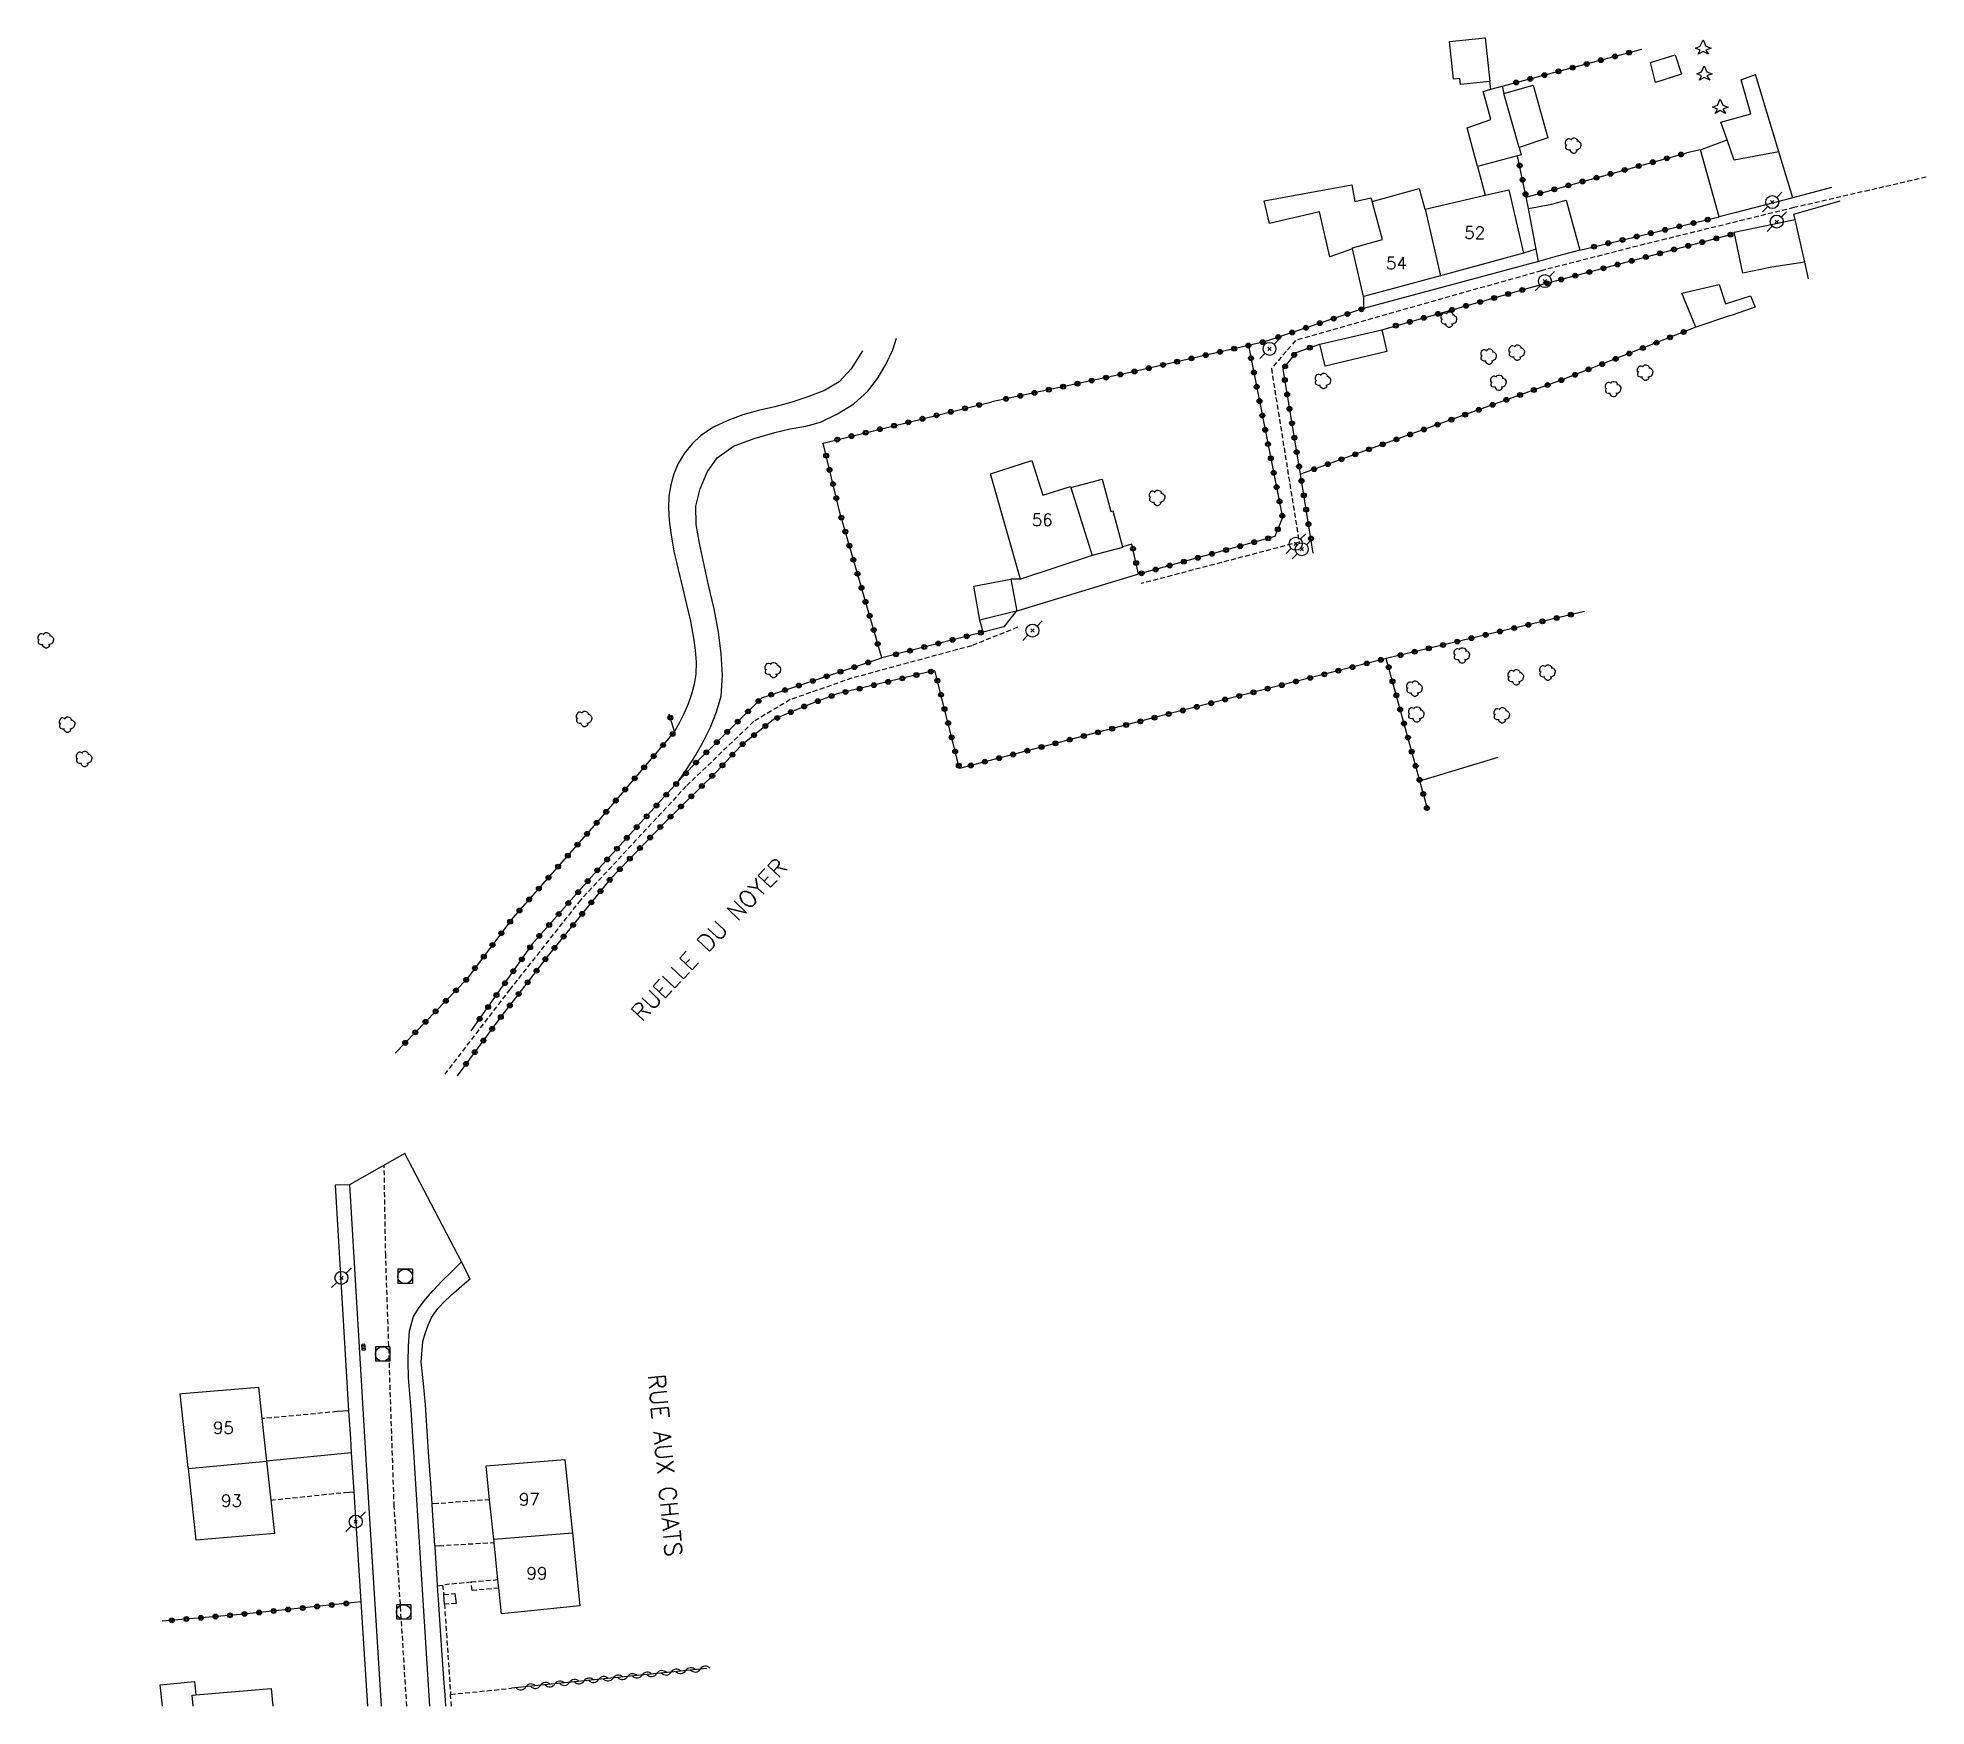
# Model space of a CAD drawing. Header units: millimetres. Extents: x 139000 to 139959, y 123000 to 124000.
# Drawn here: x 139735.5 to 139929.5, y 123000 to 123171.4 of the extents above; entities that cross this region are included whole.
import ezdxf
from ezdxf.enums import TextEntityAlignment as Align

# ---------------------------------------------------------------- set-up
doc = ezdxf.new("R2010")
doc.units = ezdxf.units.MM
doc.linetypes.add('DASHED', pattern=[0.75, 0.5, -0.25])
doc.layers.get('0').update_dxf_attribs({"linetype": 'CONTINUOUS'})
for name, color, linetype in [('W0001', 6, 'DASHED'), ('W0014', 7, 'CONTINUOUS'), ('W0017', 7, 'CONTINUOUS'), ('W0070', 7, 'DASHED'), ('W0071', 7, 'CONTINUOUS'), ('W0101', 7, 'CONTINUOUS'), ('W0104', 1, 'CONTINUOUS'), ('W0105', 7, 'CONTINUOUS'), ('W0112', 1, 'DASHED'), ('W0300', 7, 'CONTINUOUS'), ('W0303', 7, 'CONTINUOUS'), ('W0310', 3, 'CONTINUOUS'), ('W0323', 7, 'CONTINUOUS'), ('W0330', 7, 'CONTINUOUS'), ('W0401', 7, 'CONTINUOUS'), ('W0420', 7, 'CONTINUOUS'), ('W0473', 7, 'CONTINUOUS'), ('W0989', 7, 'CONTINUOUS'), ('W0991', 7, 'CONTINUOUS'), ('W1102', 7, 'CONTINUOUS')]:
    doc.layers.add(name, color=color, linetype=linetype)
doc.styles.get("Standard").update_dxf_attribs({"font": 'romans.shx', "width": 0.85})

msp = doc.modelspace()

# ---------------------------------------------------------------- texts
at = {"layer": 'W0989'}
for s, rotation, p in [('RUELLE DU NOYER', 46.4186, (139804.45, 123078.75)), ('RUE AUX CHATS', 275.4722, (139799.95, 123024.74))]:
    msp.add_text(s, height=1.75, rotation=rotation, dxfattribs=at).set_placement(p, align=Align.MIDDLE_CENTER)
at = {"layer": 'W0991'}
for s, p in [('52', (139883.11, 123151.36)), ('54', (139875.07, 123148.23)), ('56', (139838.69, 123121.86)), ('95', (139754.56, 123028.6)), ('93', (139755.39, 123021.11)), ('97', (139785.99, 123021.25)), ('99', (139786.77, 123013.65))]:
    msp.add_text(s, height=1.25, dxfattribs=at).set_placement(p, align=Align.MIDDLE_CENTER)

# ---------------------------------------------------------------- blocks, each defined once
blk = doc.blocks.new('T401')
for p, q in [((-0.3, 0.3), (0, 0.3)), ((-0.3, -0.25), (-0.3, 0.3)), ((-0.3, 0.15), (0, 0.15)), ((-0.3, 0), (0, 0)), ((0, 0.3), (0, -0.25)), ((-0.3, -0.15), (0, -0.15)), ((-0.3, -0.25), (-0.3, -0.3)), ((-0.3, -0.3), (0, -0.3)), ((0, -0.3), (0, -0.25))]:
    blk.add_line(p, q)
blk = doc.blocks.new('T473')
for p, q in [((-0.166667, 0.166667), (0.166667, -0.166667)), ((-0.166667, -0.166667), (0.166667, 0.166667)), ((0.500001, 0.500001), (1.000002, 1.000002)), ((-1.000002, -1.000002), (-0.500001, -0.500001))]:
    blk.add_line(p, q)
blk.add_ellipse((0, 0), major_axis=(0.471405, 0.471405), ratio=1, start_param=5.4977871438, end_param=11.780972451)
blk = doc.blocks.new('T420')
for p, q in [((0.75, 0.75), (-0.75, 0.75)), ((-0.75, 0.75), (-0.75, -0.75)), ((0.75, 0.75), (0.75, -0.75)), ((0.75, -0.75), (-0.75, -0.75))]:
    blk.add_line(p, q)
blk.add_ellipse((0, 0), major_axis=(-0.53, 0.53), ratio=1, start_param=3.926991, end_param=10.210176)
blk = doc.blocks.new('T300')
for p, q in [((-0.8, 0.51), (-0.86, 0.34)), ((-0.86, 0.34), (-0.86, 0.17)), ((-0.86, 0.17), (-0.74, 0.06)), ((-0.69, 0.63), (-0.8, 0.51)), ((-0.8, -0.06), (-0.74, 0.06)), ((-0.74, 0.06), (-0.69, 0.11)), ((-0.57, 0.69), (-0.69, 0.63)), ((-0.46, 0.69), (-0.57, 0.69)), ((-0.29, 0.63), (-0.46, 0.69)), ((-0.29, 0.63), (-0.17, 0.74)), ((-0.23, 0.57), (-0.29, 0.63)), ((-0.17, 0.74), (-0.06, 0.8)), ((-0.06, 0.8), (0.06, 0.8)), ((0.06, 0.8), (0.23, 0.74)), ((0.23, 0.74), (0.34, 0.63)), ((0.34, 0.63), (0.4, 0.51)), ((0.46, 0.46), (0.34, 0.46)), ((0.4, 0.51), (0.4, 0.46)), ((0.57, 0.4), (0.46, 0.46)), ((0.57, 0.4), (0.69, 0.29)), ((0.69, 0.29), (0.74, 0.17)), ((0.74, 0.06), (0.69, -0.17)), ((0.74, 0.17), (0.74, 0.06)), ((-0.8, -0.17), (-0.8, -0.06)), ((-0.8, -0.23), (-0.8, -0.17)), ((-0.74, -0.34), (-0.8, -0.23)), ((-0.69, -0.4), (-0.74, -0.34)), ((-0.51, -0.46), (-0.69, -0.4)), ((-0.4, -0.46), (-0.51, -0.46)), ((-0.4, -0.46), (-0.34, -0.46)), ((-0.34, -0.46), (-0.34, -0.4)), ((-0.34, -0.51), (-0.34, -0.46)), ((-0.29, -0.63), (-0.34, -0.51)), ((-0.17, -0.74), (-0.29, -0.63)), ((-0.06, -0.8), (-0.17, -0.74)), ((0.06, -0.8), (-0.06, -0.8)), ((0.17, -0.74), (0.06, -0.8)), ((0.23, -0.69), (0.17, -0.74)), ((0.29, -0.46), (0.23, -0.46)), ((0.29, -0.63), (0.23, -0.69)), ((0.46, -0.4), (0.29, -0.46)), ((0.34, -0.51), (0.29, -0.63)), ((0.34, -0.51), (0.34, -0.46)), ((0.57, -0.34), (0.46, -0.4)), ((0.63, -0.29), (0.57, -0.34)), ((0.69, -0.17), (0.63, -0.29))]:
    blk.add_line(p, q)
blk = doc.blocks.new('T303')
for p, q in [((-0.77, 0), (-0.28, 0.21)), ((-0.28, -0.21), (-0.77, 0)), ((-0.28, 0.21), (0, 0.83)), ((0, 0.83), (0.28, 0.21)), ((0.28, 0.21), (0.83, 0)), ((0.83, 0), (0.28, -0.21)), ((-0.49, -0.63), (-0.28, -0.21)), ((0, -0.35), (-0.49, -0.63)), ((0.56, -0.63), (0, -0.35)), ((0.28, -0.21), (0.56, -0.63))]:
    blk.add_line(p, q)
blk = doc.blocks.new('t323o')
at = {"color": 0, "linetype": 'Continuous'}
for radius in [0.25, 0.15]:
    blk.add_circle((0, 0), radius, dxfattribs=at)
blk = doc.blocks.new('t310o')
at = {"color": 0, "linetype": 'Continuous'}
for centre, start, end in [((-0.5, 0.38), 216.8699, 323.1304), ((0.5, -0.37), 36.8699, 143.1303)]:
    blk.add_arc(centre, 0.625, start, end, dxfattribs=at)

# ---------------------------------------------------------------- linework, layer by layer
at = {"layer": 'W0001'}
msp.add_lwpolyline([(139773.4, 123000), (139772.11, 123020.52), (139771.23, 123046.29), (139771.08, 123055.58)], dxfattribs=at)
at = {"layer": 'W0014'}
for points in [[(139773.2, 123056.77), (139771.08, 123055.58), (139767.51, 123053.57)], [(139775.77, 123000), (139773.85, 123030.43), (139773.71, 123032.08), (139773.58, 123033.73), (139773.54, 123035.37), (139773.57, 123036.97), (139773.68, 123038.57), (139774.09, 123040.04), (139774.66, 123040.97), (139775.37, 123041.85), (139776.12, 123042.69), (139777.05, 123043.7), (139778.03, 123044.67), (139779.01, 123045.64), (139773.2, 123056.77)], [(139767.51, 123053.57), (139766.04, 123053.51), (139767.42, 123030.36), (139767.6, 123027.49), (139767.69, 123026.02), (139767.95, 123022.02), (139768.67, 123010.71), (139769.36, 123000)], [(139767.51, 123053.57), (139769.3, 123023.65), (139770.76, 123000)], [(139779.9, 123043.91), (139779.01, 123045.64)], [(139777.41, 123000), (139777.33, 123001.15), (139777.23, 123002.41), (139777.02, 123005.23), (139776.85, 123007.83), (139776.69, 123010.44), (139776.57, 123012.38), (139776.52, 123013.04), (139776.31, 123016.32), (139776.3, 123016.44), (139776.29, 123016.51), (139776.08, 123019.6), (139776.01, 123020.73), (139776.01, 123020.78), (139775.86, 123022.89), (139775.68, 123025.58), (139775.49, 123028.27), (139775.33, 123030.97), (139775.1, 123033.15), (139774.88, 123035.33), (139775.06, 123037.45), (139775.29, 123038.3), (139775.58, 123039.14), (139775.95, 123039.93), (139776.6, 123040.84), (139777.39, 123041.67), (139778.23, 123042.45), (139778.77, 123042.95), (139779.34, 123043.43), (139779.9, 123043.91)]]:
    msp.add_lwpolyline(points, dxfattribs=at)
at = {"layer": 'W0017'}
for points in [[(139883.39, 123158.16), (139884.2, 123155.22)], [(139801.32, 123095.01), (139802.19, 123096.34), (139803.07, 123097.67), (139803.85, 123099.05), (139804.59, 123100.57), (139805.23, 123102.15), (139805.68, 123103.76), (139805.85, 123105.91), (139805.7, 123108.12), (139805.42, 123110.32), (139804.98, 123112.74), (139804.39, 123115.14), (139803.87, 123117.55), (139803.47, 123119.46), (139803.12, 123121.39), (139803.11, 123123.26), (139803.54, 123125.04), (139804.27, 123126.78), (139805.29, 123128.24), (139806.98, 123129.42), (139809.08, 123130.21), (139811.22, 123130.84), (139812.79, 123131.2), (139814.38, 123131.48), (139815.91, 123131.91), (139817.66, 123132.74), (139819.32, 123133.8), (139820.75, 123135.07), (139821.76, 123136.37), (139822.61, 123137.83), (139823.32, 123139.34), (139823.7, 123140.53)], [(139820.21, 123139.23), (139820.05, 123138.94), (139819.04, 123137.37), (139817.81, 123136.06), (139816.31, 123135.15), (139814.6, 123134.49), (139812.86, 123133.92), (139811.22, 123133.48), (139809.54, 123133.11), (139807.91, 123132.64), (139806.39, 123132.07), (139804.92, 123131.4), (139803.6, 123130.53), (139802.71, 123129.68), (139801.92, 123128.71), (139801.27, 123127.67), (139800.82, 123126.6), (139800.51, 123125.46), (139800.32, 123124.31), (139800.27, 123123.06), (139800.37, 123121.79), (139800.51, 123120.53), (139800.83, 123118.64), (139801.27, 123116.77), (139801.71, 123114.91), (139802.13, 123113.18), (139802.55, 123111.45), (139802.87, 123109.71), (139803.02, 123108.49), (139803.12, 123107.25), (139803.09, 123106.03), (139802.91, 123104.99), (139802.64, 123103.97), (139802.3, 123102.97), (139801.88, 123102), (139801.4, 123101.06), (139800.91, 123100.12)], [(139767.42, 123030.36), (139766.25, 123030.26)], [(139767.69, 123026.02), (139758.99, 123025.17)], [(139767, 123021.96), (139767.95, 123022.02)], [(139776.57, 123020.81), (139776.01, 123020.78)], [(139776.72, 123016.49), (139776.3, 123016.44)], [(139776.57, 123012.38), (139777.06, 123012.45)]]:
    msp.add_lwpolyline(points, dxfattribs=at)
at = {"layer": 'W0070'}
for points in [[(139929.5, 123157.07), (139915.91, 123153.94), (139900.55, 123150.17), (139889.93, 123147.46)], [(139889.93, 123147.46), (139864.71, 123140.29), (139862.22, 123137.4), (139865.07, 123119.58), (139848.86, 123115.32)], [(139836.15, 123110.83), (139831.41, 123108.93), (139819.11, 123105.6), (139812.79, 123103.4), (139809.02, 123101.14), (139802.11, 123094.51), (139791.24, 123082.81), (139783.99, 123073.64), (139777.28, 123064.9)]]:
    msp.add_lwpolyline(points, dxfattribs=at)
at = {"layer": 'W0071'}
for points in [[(139889.65, 123148.42), (139871.68, 123143.57)], [(139848.57, 123116.29), (139836.06, 123112.49)]]:
    msp.add_lwpolyline(points, dxfattribs=at)
at = {"layer": 'W0101'}
for points in [[(139914.37, 123159.68), (139911.97, 123167.62), (139911.97, 123167.62)], [(139915.8, 123154.94), (139914.37, 123159.68)], [(139871.7, 123144.8), (139870.57, 123149.7), (139870.55, 123149.8), (139873.64, 123150.66), (139872.56, 123154.57), (139877.39, 123155.91), (139877.98, 123153.78), (139878.03, 123153.79)], [(139878.03, 123153.79), (139884.2, 123155.22), (139886.6, 123155.78), (139888.11, 123149.25)], [(139919.77, 123155.99), (139919.77, 123155.99), (139915.8, 123154.94)], [(139915.91, 123153.28), (139920.64, 123154.65), (139920.64, 123154.65), (139920.64, 123154.65)], [(139917.4, 123146.63), (139917.02, 123148.32), (139916.04, 123152.72), (139915.91, 123153.28)], [(139888.11, 123149.25), (139879.83, 123147), (139879.61, 123146.94)], [(139879.61, 123146.94), (139874.78, 123145.63), (139871.7, 123144.8)], [(139836.46, 123115.77), (139833.37, 123126.61), (139837.62, 123127.95), (139838.73, 123124.4), (139841.58, 123125.29), (139841.61, 123125.2), (139843.8, 123118.21)], [(139843.8, 123118.21), (139836.46, 123115.77)], [(139750.96, 123024.43), (139750.95, 123024.51), (139750.12, 123032.1), (139750.32, 123032.12), (139758.17, 123032.77), (139758.52, 123029.54), (139758.99, 123025.17)], [(139758.99, 123025.17), (139759.43, 123021.17), (139759.8, 123017.73), (139751.76, 123017.06)], [(139781.55, 123024.7), (139789.65, 123025.34), (139790.4, 123018.05), (139790.42, 123017.81)], [(139751.76, 123017.06), (139750.96, 123024.43)], [(139782.33, 123017.17), (139781.91, 123021.21), (139781.55, 123024.7)], [(139790.42, 123017.81), (139791.19, 123010.32), (139783.12, 123009.49), (139782.84, 123012.13), (139782.76, 123012.97), (139782.36, 123016.82), (139782.36, 123016.88), (139782.33, 123017.17)], [(139751.46, 123000), (139751.34, 123001.12), (139751.74, 123001.16), (139759.45, 123001.81), (139759.63, 123000)]]:
    msp.add_lwpolyline(points, dxfattribs=at)
at = {"layer": 'W0104'}
for points in [[(139884.17, 123171.39), (139884.65, 123166.9), (139881.65, 123166.58), (139881.58, 123167.21), (139880.92, 123167.14), (139880.51, 123170.99)], [(139901.18, 123168.83), (139903.71, 123169.65), (139904.36, 123167.64), (139901.68, 123166.78)], [(139887.68, 123160.1), (139886.11, 123165.67), (139889.11, 123166.51), (139890.63, 123161.11)], [(139889.65, 123148.42), (139889.42, 123149.68), (139888.64, 123153.85), (139891.03, 123154.3), (139892.51, 123154.71), (139893.91, 123149.58), (139891.59, 123148.95)], [(139905.83, 123141.65), (139904.4, 123145.15), (139908.22, 123146.03), (139908.89, 123144.04), (139911.44, 123144.89), (139911.92, 123143.7), (139909.35, 123142.83), (139909.4, 123142.85)], [(139867.21, 123139.92), (139873.56, 123141.4), (139874.09, 123139.15), (139867.74, 123137.67)], [(139835.45, 123115.76), (139836.06, 123112.49), (139836, 123112.47), (139832.28, 123111.57), (139831.64, 123115.05)]]:
    msp.add_lwpolyline(points, close=True, dxfattribs=at)
for points in [[(139915.8, 123154.94), (139909.83, 123153.39), (139908.23, 123152.98), (139906.3, 123159.88), (139909.06, 123160.91), (139908.38, 123162.72), (139911.47, 123163.58), (139910.49, 123167.07), (139910.93, 123167.23), (139911.97, 123167.62)], [(139887.68, 123160.1), (139887.87, 123159.37), (139887.52, 123159.27), (139883.39, 123158.16), (139882.32, 123162.14), (139884.76, 123162.98), (139884.24, 123164.91), (139883.98, 123165.88), (139884.76, 123166.09), (139885.92, 123166.4), (139886.11, 123165.67)], [(139914.37, 123159.68), (139909.75, 123158.82), (139909.06, 123160.91)], [(139870.57, 123149.7), (139868.23, 123148.89), (139867.16, 123153.51), (139862.02, 123152.32), (139861.49, 123154.63), (139867.84, 123155.8), (139870.49, 123156.29), (139870.81, 123154.57), (139872.43, 123154.95), (139872.56, 123154.57)], [(139917.02, 123148.32), (139913.64, 123147.83), (139910.66, 123147.19), (139909.8, 123151.27), (139909.77, 123151.41), (139912.73, 123152.03), (139916.04, 123152.72)], [(139841.61, 123125.2), (139844.85, 123126.05), (139845.72, 123122.74), (139845.94, 123122.8), (139846.92, 123119.09), (139846.93, 123119.03), (139843.8, 123118.21)], [(139836, 123112.47), (139834.72, 123110.88), (139832.6, 123110.34), (139832.28, 123111.57)], [(139748.31, 123000), (139748.08, 123002.19), (139751.6, 123002.55), (139751.74, 123001.16)]]:
    msp.add_lwpolyline(points, dxfattribs=at)
at = {"layer": 'W0105'}
for points in [[(139777.27, 123010.49), (139777.21, 123011.46)], [(139778.32, 123011.59), (139778.46, 123010.54)]]:
    msp.add_lwpolyline(points, dxfattribs=at)
at = {"layer": 'W0112'}
for points in [[(139766.25, 123030.26), (139758.52, 123029.54)], [(139759.43, 123021.17), (139767, 123021.96)], [(139781.91, 123021.21), (139776.57, 123020.81)], [(139776.72, 123016.49), (139782.36, 123016.82)], [(139782.76, 123012.97), (139780.03, 123012.74), (139777.06, 123012.45), (139777.21, 123011.46), (139778.32, 123011.59)], [(139782.84, 123012.13), (139780.1, 123011.89), (139780.03, 123012.74)], [(139778.46, 123010.54), (139777.27, 123010.49), (139777.9, 123001.22)], [(139777.99, 123000), (139777.9, 123001.22), (139784.15, 123001.84)]]:
    msp.add_lwpolyline(points, dxfattribs=at)
at = {"layer": 'W0310'}
msp.add_lwpolyline([(139804.22, 123003.89), (139784.15, 123001.84)], dxfattribs=at)
at = {"layer": 'W0323'}
for points in [[(139885.92, 123166.4), (139900.27, 123170.2)], [(139884.76, 123166.09), (139884.65, 123166.9)], [(139888.64, 123153.85), (139888.4, 123155.02), (139887.52, 123159.27)], [(139888.4, 123155.02), (139904.89, 123159.57)], [(139906.3, 123159.88), (139904.89, 123159.57)], [(139889.08, 123145.79), (139909.8, 123151.27)], [(139893.91, 123149.58), (139908.23, 123152.98)], [(139889.42, 123149.68), (139888.11, 123149.25)], [(139873.56, 123141.4), (139889.08, 123145.79)], [(139871.7, 123144.8), (139871.68, 123143.57), (139861.51, 123140.16)], [(139905.83, 123141.65), (139891.83, 123136.15), (139876.06, 123130.49), (139865.2, 123126.56)], [(139861.51, 123140.16), (139859.86, 123139.78), (139847.7, 123137.01), (139833.49, 123133.99)], [(139859.86, 123139.78), (139863.38, 123122.12), (139862.59, 123120.16), (139848.57, 123116.29), (139847.9, 123119.36), (139846.92, 123119.09)], [(139864.76, 123139.05), (139867.21, 123139.92)], [(139866.53, 123118.46), (139865.2, 123126.56), (139863.42, 123137.36), (139864.76, 123139.05)], [(139816.18, 123129.75), (139833.49, 123133.99)], [(139817.88, 123122.63), (139816.18, 123129.75)], [(139822.2, 123107.68), (139817.88, 123122.63)], [(139894.38, 123112.46), (139874.02, 123107.63)], [(139832.6, 123110.34), (139822.2, 123107.68)], [(139878.26, 123091.99), (139878.11, 123092.68), (139877.46, 123095.07), (139874.02, 123107.63), (139850.48, 123101.62), (139830.18, 123096.34), (139827.65, 123106.38), (139817.61, 123103.98), (139814.56, 123102.84), (139811.08, 123101.36), (139807.72, 123098.67), (139805.22, 123095.99), (139799.86, 123090.75), (139794.29, 123084.95), (139787.93, 123077.12), (139783.07, 123070.81), (139778.59, 123064.77)], [(139780.02, 123069.38), (139786.46, 123078.49), (139793.16, 123086.07), (139801.32, 123095.01), (139802.74, 123096.56), (139809.86, 123103.58), (139822.2, 123107.68)], [(139800.91, 123100.12), (139800.36, 123101.9)], [(139800.91, 123100.12), (139793.14, 123091.01), (139784.31, 123080.98), (139779.51, 123074.63), (139772.19, 123067.07)], [(139768.67, 123010.71), (139756.3, 123009.43), (139748.26, 123008.74), (139748.26, 123008.74), (139748.26, 123008.74), (139748.26, 123008.74)]]:
    msp.add_lwpolyline(points, dxfattribs=at)
at = {"layer": 'W0330'}
for points in [[(139836.46, 123115.77), (139835.45, 123115.76)], [(139877.46, 123095.07), (139885.51, 123097.49)]]:
    msp.add_lwpolyline(points, dxfattribs=at)
at = {"layer": 'W1102'}
for points in [[(139878.03, 123153.79), (139879.61, 123146.94)], [(139750.96, 123024.43), (139758.99, 123025.17)], [(139782.33, 123017.17), (139790.42, 123017.81)]]:
    msp.add_lwpolyline(points, dxfattribs=at)

# ---------------------------------------------------------------- block references
at = {"layer": 'W0300'}
for p in [(139893.28, 123160.31), (139880.5, 123142.42), (139887.48, 123139.04), (139884.59, 123138.64), (139900.66, 123136.98), (139867.57, 123136.12), (139885.6, 123135.94), (139897.38, 123135.29), (139850.52, 123124.12), (139736.35, 123109.48), (139881.83, 123107.93), (139811.06, 123106.43), (139890.63, 123106.18), (139876.97, 123104.52), (139887.38, 123105.69), (139877.16, 123101.87), (139738.54, 123100.83), (139791.66, 123101.41), (139885.93, 123101.78), (139740.3, 123097.3)]:
    msp.add_blockref('T300', p, dxfattribs=at)
at = {"layer": 'W0303'}
for p in [(139906.57, 123170.33), (139906.69, 123167.67), (139908.32, 123164.25)]:
    msp.add_blockref('T303', p, dxfattribs=at)
at = {"layer": 'W0310', "rotation": 185.8302036285147}
for p in [(139799.07, 123003.36), (139800.56, 123003.51), (139802.05, 123003.66), (139803.55, 123003.82), (139785.64, 123001.99), (139787.13, 123002.14), (139788.62, 123002.29), (139790.11, 123002.45), (139791.61, 123002.6), (139793.1, 123002.75), (139794.59, 123002.9), (139796.08, 123003.05), (139797.58, 123003.21)]:
    msp.add_blockref('t310o', p, dxfattribs=at)
at = {"layer": 'W0323'}
for p, rotation in [((139893.17, 123168.32), 14.82154241944939), ((139894.62, 123168.7), 14.82154241944939), ((139896.07, 123169.09), 14.82154241944939), ((139897.52, 123169.47), 14.82154241944939), ((139898.97, 123169.86), 14.82154241944939), ((139887.37, 123166.79), 14.82154241944939), ((139888.82, 123167.17), 14.82154241944939), ((139890.27, 123167.55), 14.82154241944939), ((139891.72, 123167.94), 14.82154241944939), ((139901.41, 123158.61), 15.4078052957178), ((139902.86, 123159.01), 15.4078052957178), ((139904.3, 123159.4), 15.4078052957178), ((139887.73, 123158.26), 101.6907071743002), ((139888.03, 123156.79), 101.6907071743002), ((139895.63, 123157.01), 15.4078052957178), ((139897.07, 123157.41), 15.4078052957178), ((139898.52, 123157.81), 15.4078052957178), ((139899.96, 123158.21), 15.4078052957178), ((139888.33, 123155.32), 101.6907071743002), ((139889.84, 123155.42), 15.4078052957178), ((139891.29, 123155.82), 15.4078052957178), ((139892.73, 123156.22), 15.4078052957178), ((139894.18, 123156.62), 15.4078052957178), ((139899.75, 123150.97), 13.33569554112541), ((139901.21, 123151.31), 13.33569554112541), ((139902.67, 123151.66), 13.33569554112541), ((139904.13, 123152.01), 13.33569554112541), ((139905.59, 123152.35), 13.33569554112541), ((139907.05, 123152.7), 13.33569554112541), ((139909.39, 123151.16), 14.82929252561555), ((139895.37, 123149.93), 13.33569554112541), ((139896.83, 123150.28), 13.33569554112541), ((139898.29, 123150.62), 13.33569554112541), ((139902.14, 123149.24), 14.82929252561555), ((139903.59, 123149.63), 14.82929252561555), ((139905.04, 123150.01), 14.82929252561555), ((139906.49, 123150.39), 14.82929252561555), ((139907.94, 123150.78), 14.82929252561555), ((139894.89, 123147.32), 14.82929252561555), ((139896.34, 123147.71), 14.82929252561555), ((139897.79, 123148.09), 14.82929252561555), ((139899.24, 123148.47), 14.82929252561555), ((139900.69, 123148.86), 14.82929252561555), ((139886.55, 123145.07), 15.78974498585747), ((139888, 123145.48), 15.78974498585747), ((139890.54, 123146.17), 14.82929252561555), ((139891.99, 123146.55), 14.82929252561555), ((139893.44, 123146.94), 14.82929252561555), ((139871.47, 123143.5), 198.5498240377305), ((139880.78, 123143.44), 15.78974498585747), ((139882.22, 123143.85), 15.78974498585747), ((139883.67, 123144.25), 15.78974498585747), ((139885.11, 123144.66), 15.78974498585747), ((139864.36, 123141.11), 198.5498240377305), ((139865.78, 123141.59), 198.5498240377305), ((139867.2, 123142.07), 198.5498240377305), ((139868.62, 123142.54), 198.5498240377305), ((139870.04, 123143.02), 198.5498240377305), ((139875.01, 123141.81), 15.78974498585747), ((139876.45, 123142.21), 15.78974498585747), ((139877.89, 123142.62), 15.78974498585747), ((139879.34, 123143.03), 15.78974498585747), ((139904.57, 123141.16), 201.4484959377193), ((139858.4, 123139.45), 192.8504529669386), ((139859.86, 123139.78), 192.8504529669386), ((139861.32, 123140.12), 192.8598871804068), ((139862.93, 123140.64), 198.5498240377305), ((139866.17, 123139.55), 19.44369558838398), ((139900.39, 123139.51), 201.4484959377193), ((139901.78, 123140.06), 201.4484959377193), ((139903.18, 123140.61), 201.4484959377193), ((139849.63, 123137.45), 192.8504529669386), ((139851.09, 123137.78), 192.8504529669386), ((139852.55, 123138.11), 192.8504529669386), ((139854.01, 123138.45), 192.8504529669386), ((139855.48, 123138.78), 192.8504529669386), ((139856.94, 123139.12), 192.8504529669386), ((139860.13, 123138.47), 281.2394441851779), ((139863.64, 123137.63), 51.61778139017357), ((139864.57, 123138.81), 51.61778139017357), ((139894.8, 123137.32), 201.4484959377193), ((139896.2, 123137.86), 201.4484959377193), ((139897.59, 123138.41), 201.4484959377193), ((139898.99, 123138.96), 201.4484959377193), ((139840.83, 123135.55), 191.9916888858045), ((139842.3, 123135.86), 191.9916888858045), ((139843.76, 123136.17), 191.9916888858045), ((139845.23, 123136.48), 191.9916888858045), ((139846.7, 123136.79), 191.9916888858045), ((139848.16, 123137.11), 192.8504529669386), ((139860.42, 123137), 281.2394441851779), ((139860.71, 123135.53), 281.2394441851779), ((139863.6, 123136.23), 99.35559262071628), ((139890.6, 123135.71), 199.7364344865439), ((139892.01, 123136.22), 201.4484959377193), ((139893.41, 123136.77), 201.4484959377193), ((139832.2, 123133.67), 13.75403125403635), ((139834.96, 123134.3), 191.9916888858045), ((139836.43, 123134.61), 191.9916888858045), ((139837.89, 123134.92), 191.9916888858045), ((139839.36, 123135.24), 191.9916888858045), ((139861, 123134.06), 281.2394441851779), ((139863.85, 123134.75), 99.35559262071628), ((139884.95, 123133.68), 199.7364344865439), ((139886.36, 123134.19), 199.7364344865439), ((139887.78, 123134.69), 199.7364344865439), ((139889.19, 123135.2), 199.7364344865439), ((139823.46, 123131.54), 13.75403125403635), ((139824.92, 123131.89), 13.75403125403635), ((139826.38, 123132.25), 13.75403125403635), ((139827.83, 123132.61), 13.75403125403635), ((139829.29, 123132.96), 13.75403125403635), ((139830.75, 123133.32), 13.75403125403635), ((139861.29, 123132.59), 281.2394441851779), ((139864.09, 123133.27), 99.35559262071628), ((139864.34, 123131.79), 99.35559262071628), ((139879.3, 123131.65), 199.7364344865439), ((139880.72, 123132.16), 199.7364344865439), ((139882.13, 123132.67), 199.7364344865439), ((139883.54, 123133.17), 199.7364344865439), ((139817.63, 123130.11), 13.75403125403635), ((139819.09, 123130.47), 13.75403125403635), ((139820.55, 123130.82), 13.75403125403635), ((139822.01, 123131.18), 13.75403125403635), ((139861.59, 123131.12), 281.2394441851779), ((139861.88, 123129.65), 281.2394441851779), ((139864.58, 123130.31), 99.35559262071628), ((139873.66, 123129.62), 199.8920116139079), ((139875.07, 123130.13), 199.8920116139079), ((139876.48, 123130.64), 199.7364344865439), ((139877.89, 123131.15), 199.7364344865439), ((139816.49, 123128.46), 103.4424965873234), ((139862.17, 123128.18), 281.2394441851779), ((139864.82, 123128.83), 99.35559262071628), ((139868.02, 123127.58), 199.8920116139079), ((139869.43, 123128.09), 199.8920116139079), ((139870.84, 123128.6), 199.8920116139079), ((139872.25, 123129.11), 199.8920116139079), ((139816.83, 123127), 103.4424965873234), ((139862.46, 123126.7), 281.2394441851779), ((139865.07, 123127.35), 99.35559262071628), ((139865.31, 123125.87), 99.35784340560781), ((139866.61, 123127.07), 199.8920116139079), ((139817.18, 123125.54), 103.4424965873234), ((139817.53, 123124.09), 103.4424965873234), ((139862.76, 123125.23), 281.2394441851779), ((139863.05, 123123.76), 281.2394441851779), ((139865.55, 123124.39), 99.35784340560781), ((139818.04, 123122.09), 106.1098015518379), ((139863.34, 123122.29), 281.2394441851779), ((139865.8, 123122.91), 99.35784340560781), ((139818.45, 123120.65), 106.1098015518379), ((139861.9, 123119.97), 195.428973215327), ((139862.88, 123120.89), 248.1129165299776), ((139866.04, 123121.43), 99.35784340560781), ((139866.29, 123119.95), 99.35784340560781), ((139818.87, 123119.21), 106.1098015518379), ((139848.01, 123118.9), 102.2740561545376), ((139854.67, 123117.97), 195.428973215327), ((139856.12, 123118.37), 195.428973215327), ((139857.57, 123118.77), 195.428973215327), ((139859.01, 123119.17), 195.428973215327), ((139860.46, 123119.57), 195.428973215327), ((139819.28, 123117.77), 106.1098015518379), ((139819.7, 123116.33), 106.1098015518379), ((139848.33, 123117.43), 102.2740561545376), ((139848.89, 123116.38), 195.428973215327), ((139850.34, 123116.77), 195.428973215327), ((139851.78, 123117.17), 195.428973215327), ((139853.23, 123117.57), 195.428973215327), ((139820.12, 123114.89), 106.1098015518379), ((139820.53, 123113.44), 106.1098015518379), ((139892.99, 123112.13), 193.3542113136188), ((139820.95, 123112), 106.1098015518379), ((139821.37, 123110.56), 106.1098015518379), ((139832.37, 123110.28), 194.3469269814996), ((139885.7, 123110.4), 193.3542113136188), ((139887.16, 123110.75), 193.3542113136188), ((139888.62, 123111.09), 193.3542113136188), ((139890.07, 123111.44), 193.3542113136188), ((139891.53, 123111.78), 193.3542113136188), ((139821.78, 123109.12), 106.1098015518379), ((139825.1, 123108.42), 194.3469269814996), ((139826.56, 123108.8), 194.3469269814996), ((139828.01, 123109.17), 194.3469269814996), ((139829.46, 123109.54), 194.3469269814996), ((139830.92, 123109.91), 194.3469269814996), ((139876.94, 123108.32), 193.3542113136188), ((139878.4, 123108.67), 193.3542113136188), ((139879.86, 123109.01), 193.3542113136188), ((139881.32, 123109.36), 193.3542113136188), ((139882.78, 123109.71), 193.3542113136188), ((139884.24, 123110.05), 193.3542113136188), ((139817.95, 123106.27), 18.38894380285194), ((139819.38, 123106.74), 18.38894380285194), ((139820.8, 123107.22), 18.38894380285194), ((139823.65, 123108.05), 194.3469269814996), ((139827.23, 123106.28), 193.4372327557976), ((139869.11, 123106.37), 194.3159616631637), ((139870.56, 123106.74), 194.3159616631637), ((139872.02, 123107.12), 194.3159616631637), ((139873.47, 123107.49), 194.3159616631637), ((139874.27, 123106.73), 105.3137782980768), ((139875.48, 123107.97), 193.3542113136188), ((139812.26, 123104.38), 18.38894380285194), ((139813.68, 123104.85), 18.38894380285194), ((139815.11, 123105.32), 18.38894380285194), ((139816.53, 123105.8), 18.38894380285194), ((139819.93, 123104.53), 193.4372327557976), ((139821.39, 123104.88), 193.4372327557976), ((139822.85, 123105.23), 193.4372327557976), ((139824.31, 123105.58), 193.4372327557976), ((139825.77, 123105.93), 193.4372327557976), ((139827.91, 123105.35), 104.1060181532296), ((139861.84, 123104.52), 194.3159616631637), ((139863.3, 123104.89), 194.3159616631637), ((139864.75, 123105.26), 194.3159616631637), ((139866.2, 123105.63), 194.3159616631637), ((139867.66, 123106), 194.3159616631637), ((139874.66, 123105.28), 105.3137782980768), ((139809.53, 123103.25), 44.57481472799089), ((139810.84, 123103.9), 18.38894380285194), ((139814.23, 123102.7), 203.1388659561918), ((139815.63, 123103.24), 200.4183053620519), ((139817.04, 123103.77), 200.4183053620519), ((139818.47, 123104.19), 193.4372327557976), ((139828.28, 123103.9), 104.1060181532296), ((139828.64, 123102.44), 104.1060181532296), ((139854.57, 123102.66), 194.3159616631637), ((139856.03, 123103.04), 194.3159616631637), ((139857.48, 123103.41), 194.3159616631637), ((139858.93, 123103.78), 194.3159616631637), ((139860.39, 123104.15), 194.3159616631637), ((139875.06, 123103.84), 105.3137782980768), ((139875.46, 123102.39), 105.3137782980768), ((139800.47, 123101.55), 107.3943828131838), ((139807.39, 123101.14), 44.57481472799089), ((139808.46, 123102.19), 44.57481472799089), ((139810.24, 123100.69), 218.5974602285831), ((139811.47, 123101.52), 203.1388659561918), ((139812.85, 123102.11), 203.1388659561918), ((139829.01, 123100.99), 104.1060181532296), ((139845.86, 123100.42), 194.5873257634652), ((139847.31, 123100.79), 194.5873257634652), ((139848.76, 123101.17), 194.5873257634652), ((139850.21, 123101.55), 194.5873257634652), ((139851.67, 123101.92), 194.3159616631637), ((139853.12, 123102.29), 194.3159616631637), ((139875.85, 123100.94), 105.3137782980768), ((139799.73, 123098.73), 229.5362731034035), ((139800.71, 123099.87), 229.5362731034035), ((139805.25, 123099.03), 44.57481472799089), ((139806.32, 123100.09), 44.57481472799089), ((139807.9, 123098.82), 218.5974602285831), ((139809.07, 123099.75), 218.5974602285831), ((139829.37, 123099.53), 104.1060181532296), ((139838.6, 123098.53), 194.5873257634652), ((139840.05, 123098.91), 194.5873257634652), ((139841.5, 123099.28), 194.5873257634652), ((139842.96, 123099.66), 194.5873257634652), ((139844.41, 123100.04), 194.5873257634652), ((139876.25, 123099.5), 105.3137782980768), ((139798.76, 123097.59), 229.5362731034035), ((139803.11, 123096.93), 44.57481472799089), ((139804.18, 123097.98), 44.57481472799089), ((139805.83, 123096.65), 226.9924782830922), ((139806.85, 123097.74), 226.9924782830922), ((139829.74, 123098.08), 104.1060181532296), ((139830.11, 123096.62), 104.1060181532296), ((139831.34, 123096.64), 194.5873257634652), ((139832.79, 123097.02), 194.5873257634652), ((139834.25, 123097.39), 194.5873257634652), ((139835.7, 123097.77), 194.5873257634652), ((139837.15, 123098.15), 194.5873257634652), ((139876.64, 123098.05), 105.3137782980768), ((139877.04, 123096.6), 105.3137782980768), ((139796.81, 123095.31), 229.5362731034035), ((139797.79, 123096.45), 229.5362731034035), ((139801.07, 123094.73), 47.59071123557774), ((139802.08, 123095.84), 47.60519008721847), ((139803.71, 123094.52), 224.368265521564), ((139804.78, 123095.57), 224.368265521564), ((139877.44, 123095.16), 105.3137782980768), ((139794.87, 123093.03), 229.5362731034035), ((139795.84, 123094.17), 229.5362731034035), ((139800.06, 123093.63), 47.59071123557774), ((139802.64, 123093.47), 224.368265521564), ((139877.83, 123093.71), 105.3221217813957), ((139792.91, 123090.75), 228.624931292551), ((139793.89, 123091.88), 229.5362731034035), ((139798.04, 123091.41), 47.59071123557774), ((139799.05, 123092.52), 47.59071123557774), ((139800.49, 123091.37), 224.368265521564), ((139801.57, 123092.42), 224.368265521564), ((139878.2, 123092.26), 101.9159316539498), ((139791.92, 123089.62), 228.624931292551), ((139796.01, 123089.2), 47.59071123557774), ((139797.02, 123090.3), 47.59071123557774), ((139798.4, 123089.23), 226.2002113467483), ((139799.44, 123090.31), 226.2002113467483), ((139789.94, 123087.37), 228.624931292551), ((139790.93, 123088.5), 228.624931292551), ((139793.99, 123086.98), 47.59071123557774), ((139795, 123088.09), 47.59071123557774), ((139796.32, 123087.06), 226.2002113467483), ((139797.36, 123088.15), 226.2002113467483), ((139787.96, 123085.12), 228.624931292551), ((139788.95, 123086.24), 228.624931292551), ((139792.98, 123085.87), 48.53634326015275), ((139794.25, 123084.89), 230.9011828013622), ((139795.28, 123085.98), 226.2002113467483), ((139786.97, 123083.99), 228.624931292551), ((139791, 123083.62), 48.53634326015275), ((139791.99, 123084.75), 48.53634326015275), ((139793.3, 123083.73), 230.9011828013622), ((139784.98, 123081.74), 228.624931292551), ((139785.97, 123082.87), 228.624931292551), ((139789.01, 123081.37), 48.53634326015275), ((139790, 123082.5), 48.53634326015275), ((139791.41, 123081.4), 230.9011828013622), ((139792.36, 123082.57), 230.9011828013622), ((139783.11, 123079.4), 232.9256502720467), ((139784.02, 123080.59), 232.9256502720467), ((139787.02, 123079.13), 48.53634326015275), ((139788.02, 123080.25), 48.53634326015275), ((139789.52, 123079.07), 230.9011828013622), ((139790.47, 123080.24), 230.9011828013622), ((139782.21, 123078.2), 232.9256502720467), ((139786.08, 123077.96), 54.74660689584869), ((139788.57, 123077.91), 230.9011828013622), ((139780.4, 123075.81), 232.9256502720467), ((139781.31, 123077), 232.9256502720467), ((139784.35, 123075.51), 54.74660689584869), ((139785.22, 123076.73), 54.74660689584869), ((139786.72, 123075.55), 232.3980885734891), ((139787.64, 123076.74), 232.3980885734891), ((139778.45, 123073.53), 225.9200103731037), ((139779.5, 123074.61), 225.9200103731037), ((139783.49, 123074.28), 54.74660689584869), ((139785.81, 123074.36), 232.3980885734891), ((139776.36, 123071.38), 225.9200103731037), ((139777.41, 123072.46), 225.9200103731037), ((139781.76, 123071.83), 54.74660689584869), ((139782.62, 123073.06), 54.74660689584869), ((139783.98, 123071.98), 232.3980885734891), ((139784.89, 123073.17), 232.3980885734891), ((139775.32, 123070.3), 225.9200103731037), ((139780.89, 123070.61), 54.74660689584869), ((139782.17, 123069.59), 233.4427742085113), ((139783.06, 123070.8), 233.4427742085113), ((139773.23, 123068.15), 225.9200103731037), ((139774.28, 123069.22), 225.9200103731037), ((139781.27, 123068.39), 233.4427742085113), ((139779.49, 123065.98), 233.4427742085113), ((139780.38, 123067.18), 233.4427742085113), ((139755.24, 123009.34), 184.9134465723843), ((139756.73, 123009.48), 185.8773926066706), ((139758.23, 123009.63), 185.8773926066706), ((139759.72, 123009.78), 185.8773926066706), ((139761.21, 123009.94), 185.8773926066706), ((139762.7, 123010.09), 185.8773926066706), ((139764.19, 123010.25), 185.8773926066706), ((139765.69, 123010.4), 185.8773926066706), ((139767.18, 123010.55), 185.8773926066706), ((139749.26, 123008.83), 184.9134465723843), ((139750.76, 123008.96), 184.9134465723843), ((139752.25, 123009.08), 184.9134465723843), ((139753.75, 123009.21), 184.9134465723843)]:
    msp.add_blockref('t323o', p, dxfattribs=dict(at, rotation=rotation))
at = {"layer": 'W0401', "rotation": 183.4118247456267}
msp.add_blockref('T401', (139768.79, 123036.87), dxfattribs=at)
at = {"layer": 'W0420'}
for p in [(139773.22, 123044.16), (139770.92, 123036.18), (139773.08, 123009.68)]:
    msp.add_blockref('T420', p, dxfattribs=at)
at = {"layer": 'W0473'}
for p in [(139913.68, 123154.51), (139914.14, 123152.5), (139890.32, 123146.39), (139862.03, 123139.43), (139864.73, 123119.41), (139865.35, 123118.85), (139837.68, 123110.49), (139766.68, 123044), (139768.15, 123018.96)]:
    msp.add_blockref('T473', p, dxfattribs=at)

msp.set_redraw_order([(e.dxf.handle, doc.entitydb.next_handle()) for e in msp.query("TEXT MTEXT ATTDEF DIMENSION ARC_DIMENSION")])  # texts and dimensions are drawn at this point

doc.saveas('drawing.dxf')
